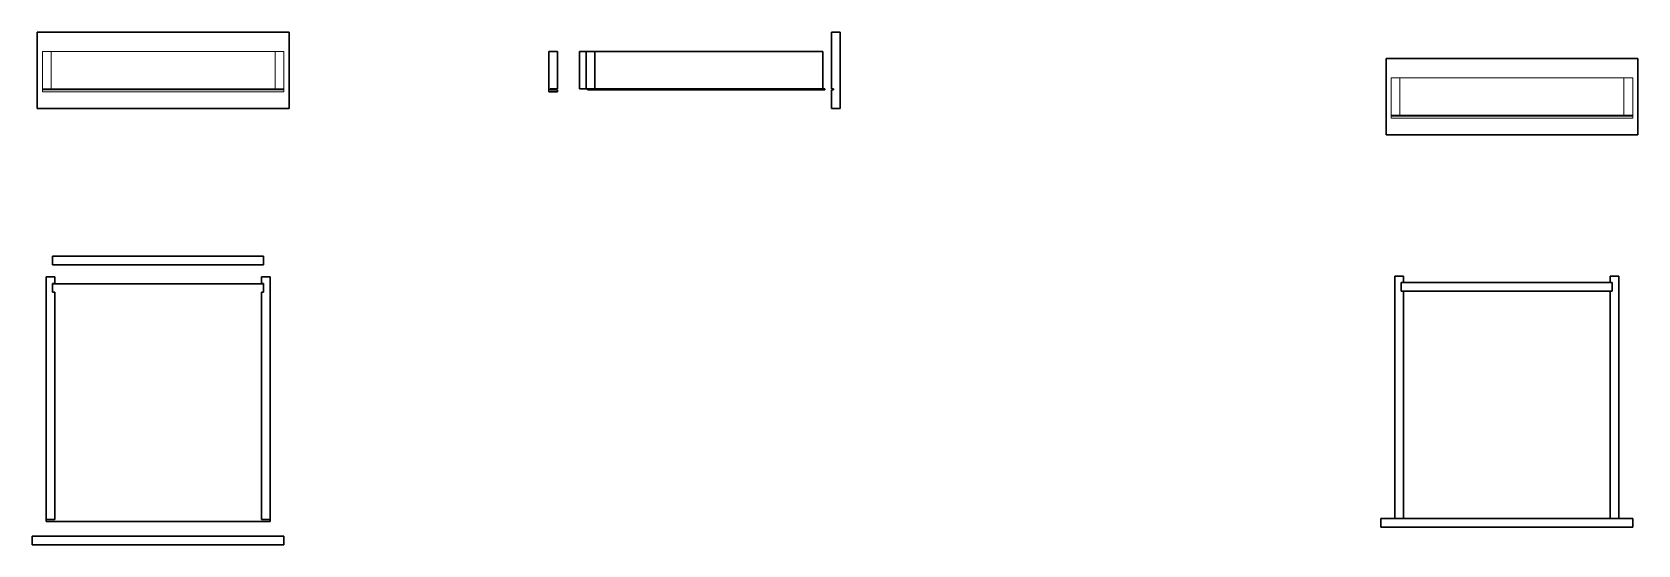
# Model space of a CAD drawing. Header units: millimetres. Extents: x 752 to 3450, y 1167 to 2321.
# Drawn here: x 2734.3 to 3104.1, y 1166.7 to 1284.7 of the extents above; entities that cross this region are included whole.
import ezdxf

# ---------------------------------------------------------------- set-up
doc = ezdxf.new("R2010")
doc.units = ezdxf.units.MM
doc.layers.add('Parti nascoste', color=2, linetype='Continuous', lineweight=9)
doc.layers.add('Struttura', color=7, linetype='Continuous', lineweight=30)

msp = doc.modelspace()

# ---------------------------------------------------------------- linework, layer by layer
at = {"layer": 'Parti nascoste'}
for p, q in [((2738.69, 1280.21), (2736.69, 1280.21)), ((2736.69, 1280.21), (2736.69, 1270.91)), ((2738.69, 1280.21), (2738.69, 1271.61)), ((2738.69, 1280.21), (2790.29, 1280.21)), ((2790.29, 1280.21), (2790.29, 1271.61)), ((2792.29, 1280.21), (2790.29, 1280.21)), ((2792.29, 1280.21), (2792.29, 1271.41)), ((3049.28, 1274.15), (3047.28, 1274.15)), ((3047.28, 1274.15), (3047.28, 1264.85)), ((3049.28, 1274.15), (3049.28, 1265.55)), ((3049.28, 1274.15), (3100.88, 1274.15)), ((3100.88, 1274.15), (3100.88, 1265.55)), ((3102.88, 1274.15), (3100.88, 1274.15)), ((3102.88, 1274.15), (3102.88, 1265.35)), ((2736.69, 1271.61), (2792.29, 1271.61)), ((2792.29, 1271.41), (2736.69, 1271.41)), ((2792.29, 1270.91), (2736.69, 1270.91)), ((2792.29, 1271.41), (2792.29, 1270.91)), ((3047.28, 1265.55), (3102.88, 1265.55)), ((3102.88, 1265.35), (3047.28, 1265.35)), ((3102.88, 1264.85), (3047.28, 1264.85)), ((3102.88, 1265.35), (3102.88, 1264.85))]:
    msp.add_line(p, q, dxfattribs=at)
at = {"layer": 'Struttura'}
for p, q in [((2735.49, 1284.66), (2735.49, 1267.06)), ((2735.49, 1284.66), (2793.49, 1284.66)), ((2793.49, 1267.06), (2793.49, 1284.66)), ((2918.36, 1284.66), (2920.36, 1284.66)), ((2918.36, 1271.61), (2918.36, 1284.66)), ((2920.36, 1267.06), (2920.36, 1284.66)), ((2853.26, 1270.91), (2853.26, 1280.21)), ((2853.26, 1280.21), (2855.26, 1280.21)), ((2855.26, 1280.21), (2855.26, 1271.61)), ((2916.36, 1280.21), (2860.36, 1280.21)), ((2860.36, 1280.21), (2860.36, 1271.61)), ((2861.86, 1280.21), (2861.86, 1271.61)), ((2863.86, 1271.61), (2863.86, 1280.21)), ((2916.36, 1280.21), (2916.36, 1271.61)), ((3046.08, 1278.6), (3046.08, 1261)), ((3046.08, 1278.6), (3104.08, 1278.6)), ((3104.08, 1261), (3104.08, 1278.6)), ((2853.26, 1270.91), (2855.26, 1270.91)), ((2853.56, 1271.41), (2853.56, 1271.61)), ((2853.56, 1271.61), (2855.26, 1271.61)), ((2853.56, 1271.41), (2855.26, 1271.41)), ((2855.26, 1270.91), (2855.26, 1271.41)), ((2860.36, 1271.61), (2916.36, 1271.61)), ((2862.16, 1271.41), (2862.16, 1271.61)), ((2916.86, 1271.61), (2862.16, 1271.61)), ((2862.16, 1271.41), (2916.86, 1271.41)), ((2916.86, 1271.41), (2916.86, 1271.61)), ((2918.36, 1271.61), (2918.86, 1271.61)), ((2918.36, 1267.06), (2918.36, 1271.41)), ((2918.86, 1271.41), (2918.36, 1271.41)), ((2918.86, 1271.41), (2918.86, 1271.61)), ((2735.49, 1267.06), (2793.49, 1267.06)), ((2920.36, 1267.06), (2918.36, 1267.06)), ((3046.08, 1261), (3104.08, 1261)), ((2787.59, 1233.11), (2738.99, 1233.11)), ((2738.99, 1233.11), (2738.99, 1231.11)), ((2787.59, 1233.11), (2787.59, 1231.11)), ((2737.49, 1228.33), (2737.49, 1172.53)), ((2739.49, 1228.33), (2737.49, 1228.33)), ((2738.99, 1231.11), (2787.59, 1231.11)), ((2739.49, 1228.33), (2739.49, 1226.83)), ((2789.09, 1228.33), (2787.09, 1228.33)), ((2787.09, 1228.33), (2787.09, 1226.83)), ((2789.09, 1228.33), (2789.09, 1172.53)), ((3048.08, 1228.54), (3048.08, 1172.74)), ((3050.08, 1228.54), (3048.08, 1228.54)), ((3050.08, 1228.54), (3050.08, 1227.04)), ((3099.68, 1228.54), (3097.68, 1228.54)), ((3097.68, 1228.54), (3097.68, 1227.04)), ((3099.68, 1228.54), (3099.68, 1172.74)), ((2738.99, 1224.83), (2738.99, 1226.83)), ((2738.99, 1226.83), (2739.49, 1226.83)), ((2787.59, 1226.73), (2738.99, 1226.73)), ((2739.49, 1224.83), (2738.99, 1224.83)), ((2739.49, 1224.83), (2739.49, 1172.53)), ((2787.09, 1226.83), (2787.59, 1226.83)), ((2787.09, 1224.83), (2787.09, 1172.53)), ((2787.59, 1224.83), (2787.09, 1224.83)), ((2787.59, 1226.83), (2787.59, 1224.83)), ((3098.18, 1227.04), (3049.58, 1227.04)), ((3049.58, 1227.04), (3049.58, 1225.04)), ((3049.58, 1225.04), (3098.18, 1225.04)), ((3050.08, 1225.04), (3050.08, 1172.74)), ((3097.68, 1225.04), (3097.68, 1172.74)), ((3098.18, 1227.04), (3098.18, 1225.04)), ((2737.49, 1172.53), (2739.49, 1172.53)), ((2737.49, 1172.03), (2737.49, 1172.53)), ((2787.09, 1172.53), (2789.09, 1172.53)), ((2789.09, 1172.03), (2789.09, 1172.53)), ((3102.88, 1172.74), (3044.88, 1172.74)), ((3044.88, 1170.74), (3044.88, 1172.74)), ((3102.88, 1170.74), (3102.88, 1172.74)), ((2792.29, 1168.68), (2734.29, 1168.68)), ((2734.29, 1166.68), (2734.29, 1168.68)), ((2737.49, 1172.03), (2789.09, 1172.03)), ((2792.29, 1166.68), (2792.29, 1168.68)), ((3102.88, 1170.74), (3044.88, 1170.74)), ((2792.29, 1166.68), (2734.29, 1166.68))]:
    msp.add_line(p, q, dxfattribs=at)

doc.saveas('drawing.dxf')
